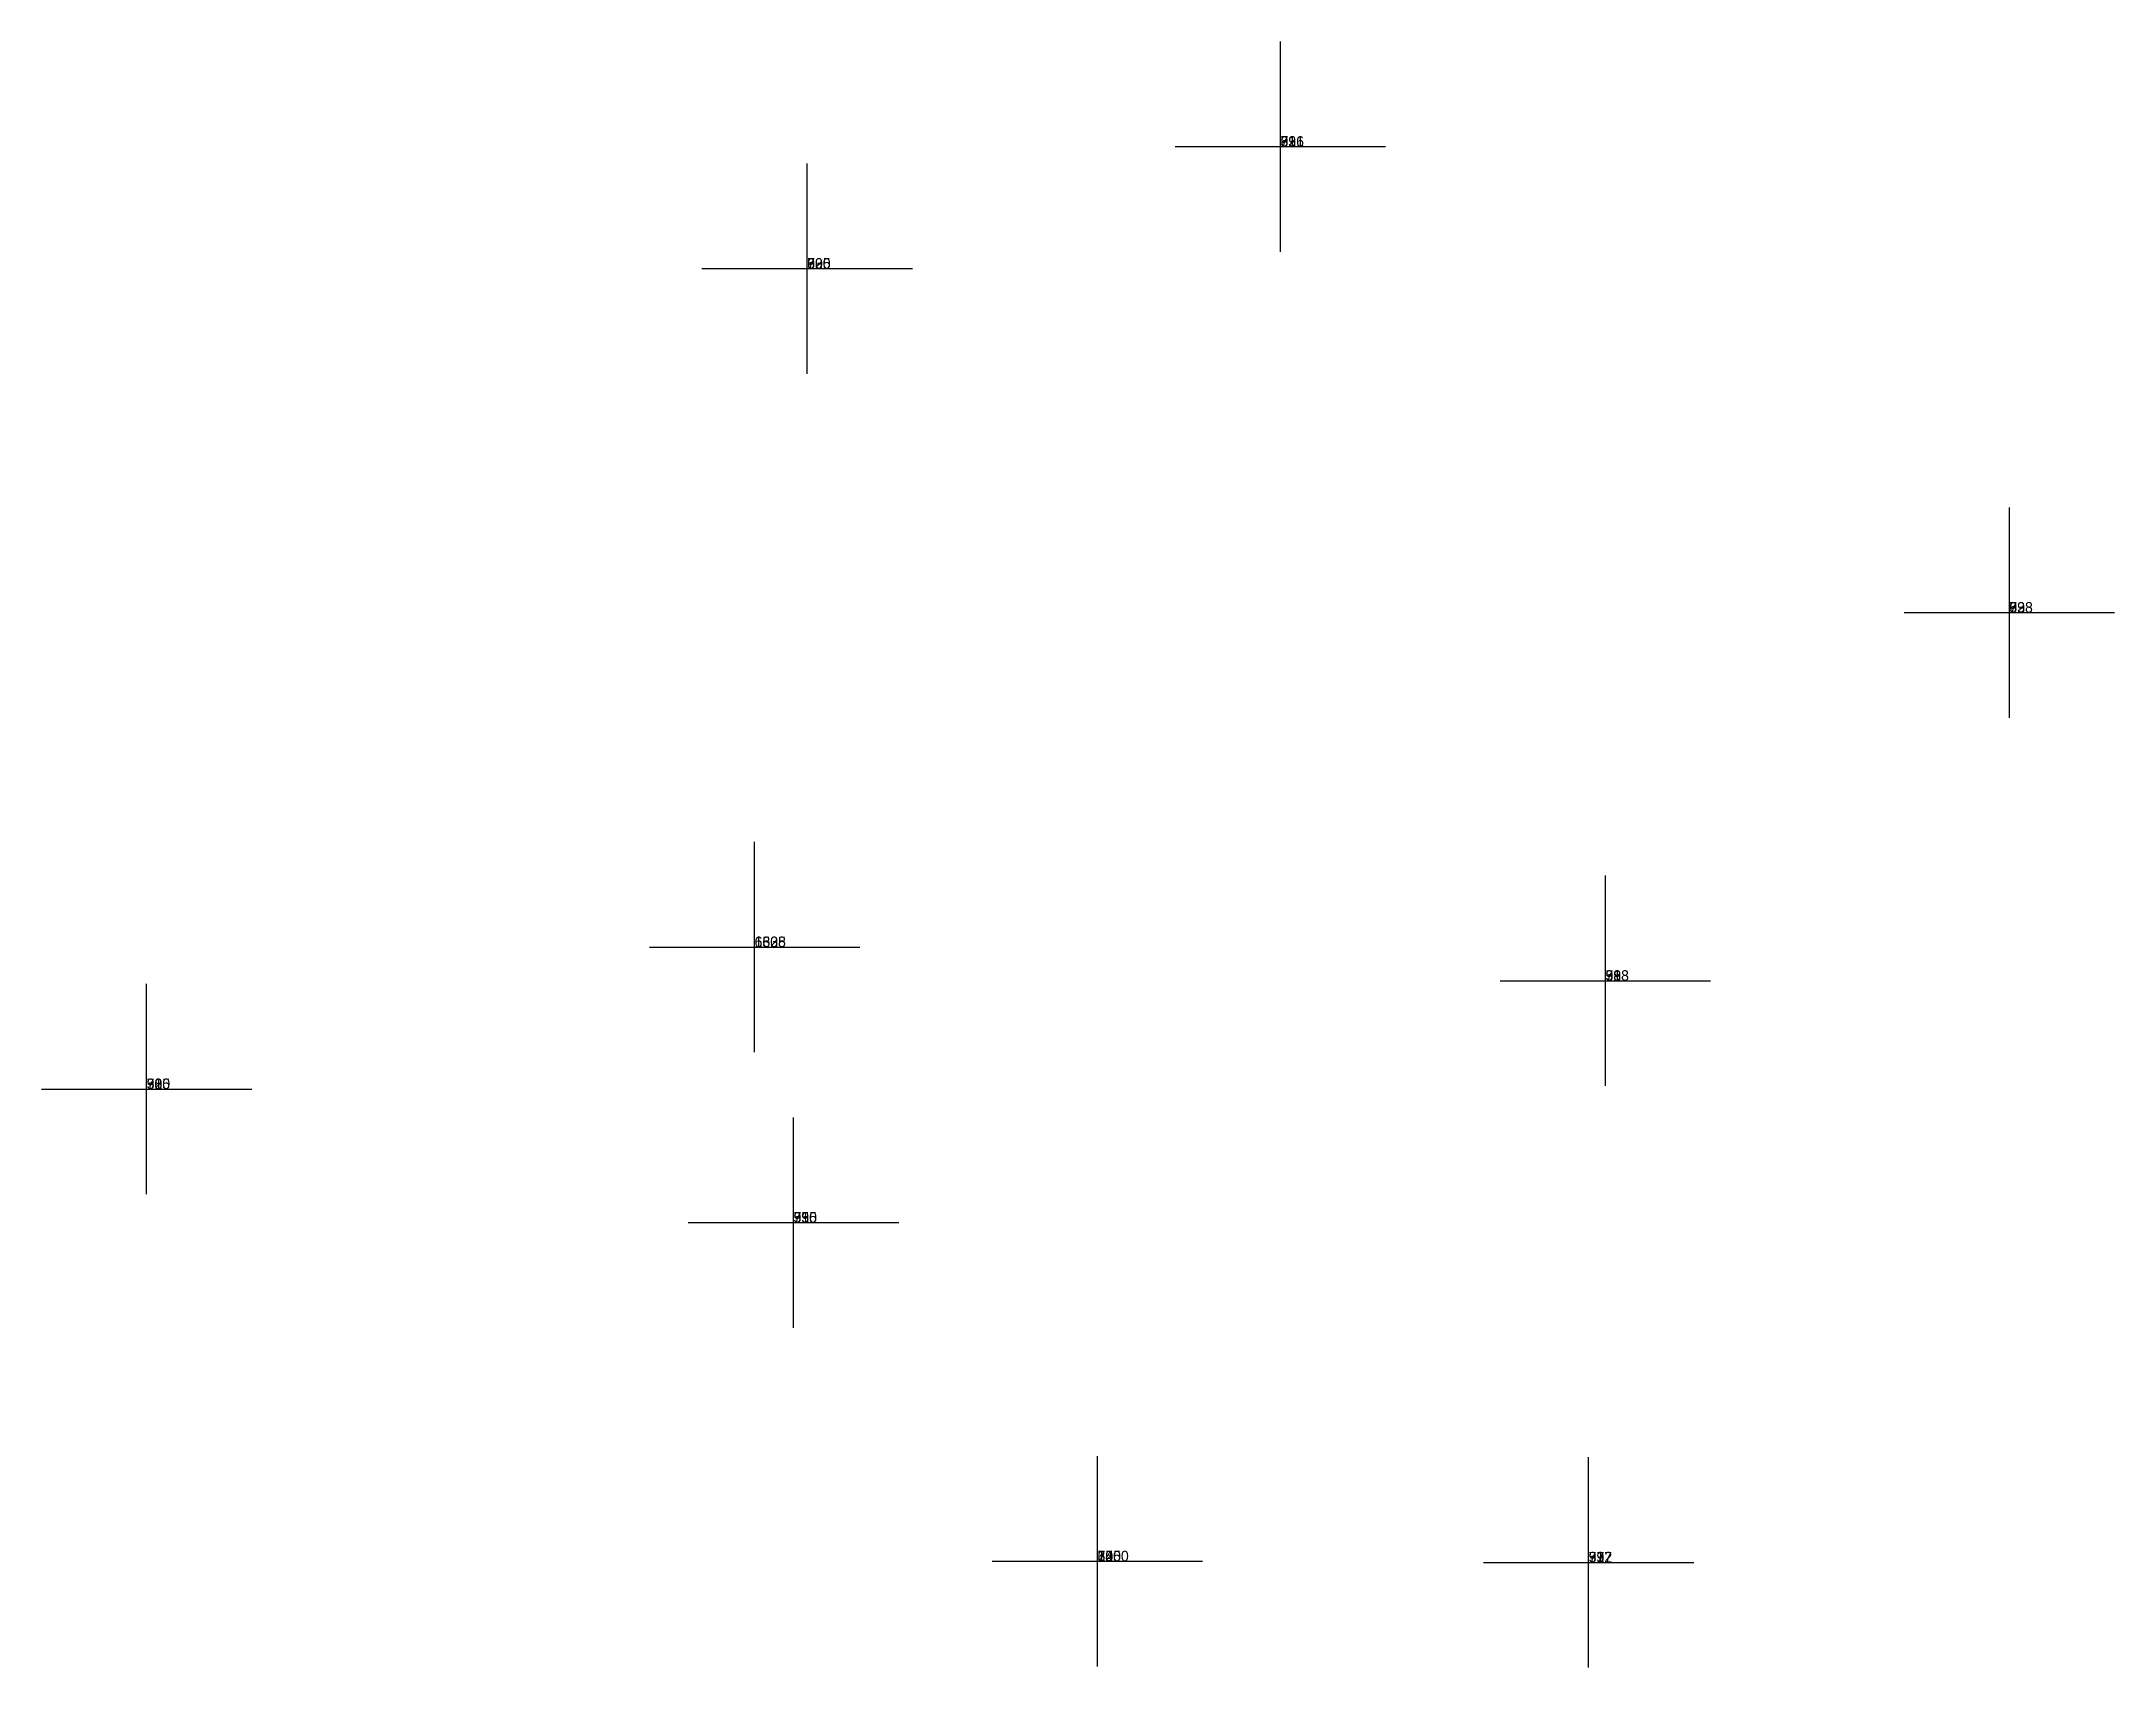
# Model space of a CAD drawing. Extents: x 581016 to 32581281, y 5319910 to 5321142.
# Drawn here: x 581204.23 to 581223.94, y 5320454.49 to 5320469.95 of the extents above; entities that cross this region are included whole.
import ezdxf

# ---------------------------------------------------------------- set-up
doc = ezdxf.new("R2010")
doc.units = 0
doc.header["$PDMODE"] = 2

msp = doc.modelspace()

# ---------------------------------------------------------------- texts
at = {"linetype": 'CONTINUOUS'}
for s, p in [('321', (581216.01, 5320468.95)), ('996', (581216.01, 5320468.95)), ('61', (581216.01, 5320468.95)), ('736', (581216.01, 5320468.95)), ('320', (581211.51, 5320467.79)), ('995', (581211.51, 5320467.79)), ('60', (581211.51, 5320467.79)), ('735', (581211.51, 5320467.79)), ('323', (581222.94, 5320464.52)), ('998', (581222.94, 5320464.52)), ('63', (581222.94, 5320464.52)), ('738', (581222.94, 5320464.52)), ('653', (581211.01, 5320461.34)), ('660', (581211.01, 5320461.34)), ('1328', (581211.01, 5320461.34)), ('1335', (581211.01, 5320461.34)), ('318', (581219.1, 5320461.02)), ('58', (581219.1, 5320461.02)), ('993', (581219.1, 5320461.02)), ('733', (581219.1, 5320461.02)), ('310', (581205.23, 5320459.99)), ('50', (581205.23, 5320459.99)), ('985', (581205.23, 5320459.99)), ('725', (581205.23, 5320459.99)), ('315', (581211.38, 5320458.72)), ('55', (581211.38, 5320458.72)), ('990', (581211.38, 5320458.72)), ('730', (581211.38, 5320458.72)), ('325', (581214.27, 5320455.5)), ('65', (581214.27, 5320455.5)), ('740', (581214.27, 5320455.5)), ('1000', (581214.27, 5320455.5)), ('317', (581218.94, 5320455.49)), ('57', (581218.94, 5320455.49)), ('992', (581218.94, 5320455.49)), ('732', (581218.94, 5320455.49))]:
    msp.add_text(s, height=0.1, dxfattribs=at).set_placement(p)

# ---------------------------------------------------------------- linework, layer by layer
at = {"linetype": 'CONTINUOUS'}
for p in [(581216.01, 5320468.95), (581216.01, 5320468.95), (581216.01, 5320468.95), (581216.01, 5320468.95), (581211.51, 5320467.79), (581211.51, 5320467.79), (581211.51, 5320467.79), (581211.51, 5320467.79), (581222.94, 5320464.52), (581222.94, 5320464.52), (581222.94, 5320464.52), (581222.94, 5320464.52), (581211.01, 5320461.34), (581211.01, 5320461.34), (581211.01, 5320461.34), (581211.01, 5320461.34), (581219.1, 5320461.02), (581219.1, 5320461.02), (581219.1, 5320461.02), (581219.1, 5320461.02), (581205.23, 5320459.99), (581205.23, 5320459.99), (581205.23, 5320459.99), (581205.23, 5320459.99), (581211.38, 5320458.72), (581211.38, 5320458.72), (581211.38, 5320458.72), (581211.38, 5320458.72), (581214.27, 5320455.5), (581214.27, 5320455.5), (581214.27, 5320455.5), (581214.27, 5320455.5), (581218.94, 5320455.49), (581218.94, 5320455.49), (581218.94, 5320455.49), (581218.94, 5320455.49)]:
    msp.add_point(p, dxfattribs=at)

msp.set_redraw_order([(e.dxf.handle, doc.entitydb.next_handle()) for e in msp.query("TEXT MTEXT ATTDEF DIMENSION ARC_DIMENSION")])  # texts and dimensions are drawn at this point

doc.saveas('drawing.dxf')
